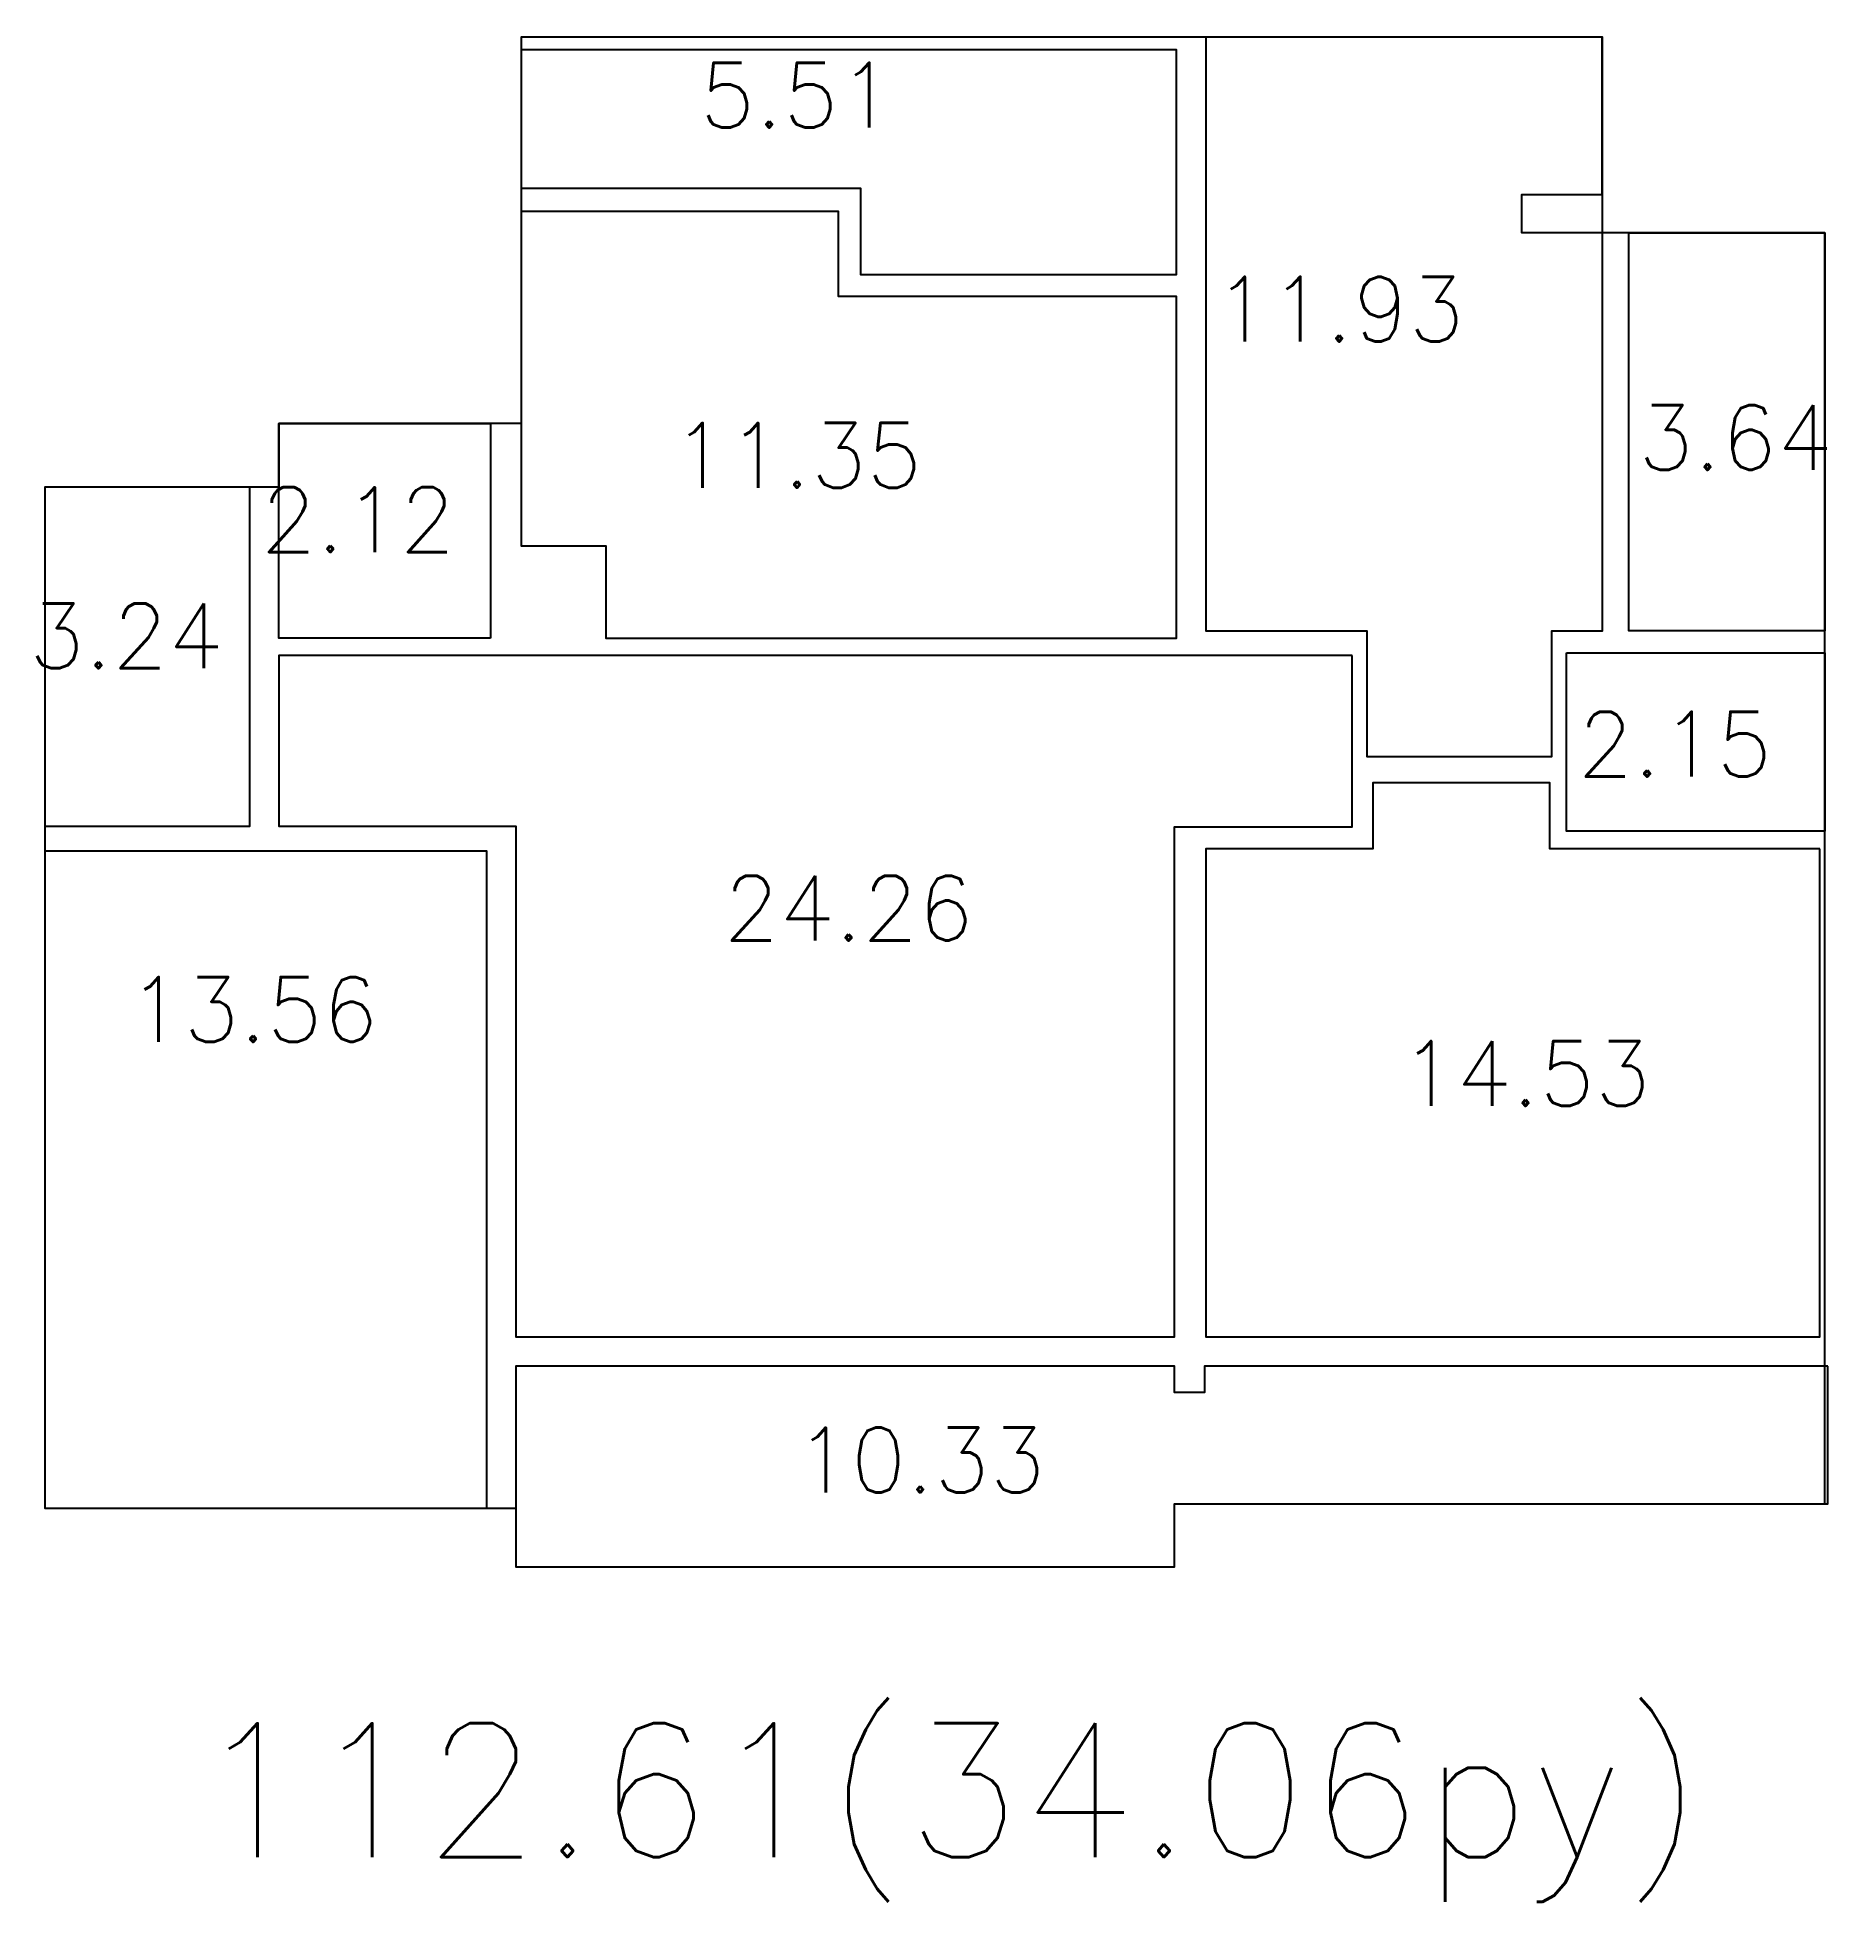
# Model space of a CAD drawing. Header units: inches. Extents: x 88414 to 587042, y -693500 to 27778.
# Drawn here: x 138243 to 150480, y 15039 to 27778 of the extents above; entities that cross this region are included whole.
import ezdxf
from ezdxf.enums import TextEntityAlignment as Align

# ---------------------------------------------------------------- set-up
doc = ezdxf.new("R2010")
doc.units = ezdxf.units.IN
doc.header["$LTSCALE"] = 50
doc.header["$MEASUREMENT"] = 0
doc.layers.add('면적', color=3, linetype='Continuous')
doc.styles.get("Standard").update_dxf_attribs({"font": 'txt.shx', "bigfont": 'whgtxt.shx'})

msp = doc.modelspace()

# ---------------------------------------------------------------- texts
at = {"layer": '면적'}
for s, p in [('5.51', (144099.926, 27160.955)), ('11.93', (147995.422, 25698.939)), ('3.64', (150512.484, 24821.368)), ('11.35', (144290.214, 24700.357)), ('2.12', (141099.942, 24260.379)), ('3.24', (139515.452, 23466.345)), ('2.15', (150100.011, 22725.779)), ('24.26', (144642.512, 21605.576)), ('13.56', (140572.113, 20913.074)), ('14.53', (149268.745, 20475.94)), ('10.33', (145131.515, 17834.683))]:
    msp.add_text(s, height=443.0174, dxfattribs=at).set_placement(p, align=Align.RIGHT)
at = {"layer": '면적', "color": 6}
msp.add_text('112.61(34.06py)', height=914.88415, dxfattribs=at).set_placement((149629.48, 15343.533), align=Align.RIGHT)

# ---------------------------------------------------------------- linework, layer by layer
at = {"layer": '면적', "color": 6}
msp.add_lwpolyline([(150459.983, 26442.789), (148939.983, 26442.789), (148939.983, 27777.789), (141549.983, 27777.789), (141549.983, 25137.789), (139894.983, 25137.789), (139894.983, 24702.789), (138294.983, 24702.789), (138294.983, 17727.789), (141514.983, 17727.789), (141514.983, 17327.789), (146014.983, 17327.789), (146014.983, 17757.789), (150459.983, 17757.789), (150459.983, 26442.789)], dxfattribs=at)
at = {"layer": '면적'}
for points in [[(148939.983, 27777.789), (146229.983, 27777.789), (146229.983, 23722.789), (147329.983, 23722.789), (147329.983, 22862.789), (148594.983, 22862.789), (148594.983, 23722.789), (148939.983, 23722.789), (148939.983, 26442.789), (148389.983, 26442.789), (148389.983, 26702.789), (148939.009, 26702.789), (148939.009, 27777.789)], [(141549.983, 27692.789), (141549.983, 26747.789), (143869.983, 26747.789), (143869.983, 26157.789), (146029.983, 26157.789), (146029.983, 27692.789), (141549.983, 27692.789)], [(141549.983, 26587.789), (141549.983, 24302.789), (142129.983, 24302.789), (142129.983, 23672.789), (146029.983, 23672.789), (146029.983, 26007.789), (143719.983, 26007.789), (143719.983, 26587.789), (141549.983, 26587.789)], [(147229.983, 23552.789), (139894.983, 23552.789), (139894.983, 22387.789), (141514.983, 22387.789), (141514.983, 18897.789), (146014.983, 18897.789), (146014.983, 22382.789), (147229.983, 22382.789), (147229.983, 23552.789)], [(150424.983, 22232.789), (148579.983, 22232.789), (148579.983, 22682.789), (147369.983, 22682.789), (147369.983, 22232.789), (146229.983, 22232.789), (146229.983, 18897.789), (150424.983, 18897.789), (150424.983, 22232.789)], [(150479.983, 18697.789), (146219.983, 18697.789), (146219.983, 18517.789), (146014.983, 18517.789), (146014.983, 18697.789), (141514.983, 18697.789), (141514.983, 17327.789), (146014.983, 17327.789), (146014.983, 17757.789), (150479.983, 17757.789), (150479.983, 18697.789)]]:
    msp.add_lwpolyline(points, dxfattribs=at)
for points in [[(149119.983, 26442.789), (150459.983, 26442.789), (150459.983, 23722.789), (149119.983, 23722.789)], [(141339.983, 23672.789), (139894.983, 23672.789), (139894.983, 25137.789), (141339.983, 25137.789)], [(139694.983, 24702.789), (138294.983, 24702.789), (138294.983, 22387.789), (139694.983, 22387.789)], [(148694.983, 23572.789), (150459.983, 23572.789), (150459.983, 22352.789), (148694.983, 22352.789)], [(138294.983, 17727.789), (141314.983, 17727.789), (141314.983, 22217.789), (138294.983, 22217.789)]]:
    msp.add_lwpolyline(points, close=True, dxfattribs=at)

msp.set_redraw_order([(e.dxf.handle, doc.entitydb.next_handle()) for e in msp.query("TEXT MTEXT ATTDEF DIMENSION ARC_DIMENSION")])  # texts and dimensions are drawn at this point

doc.saveas('drawing.dxf')
